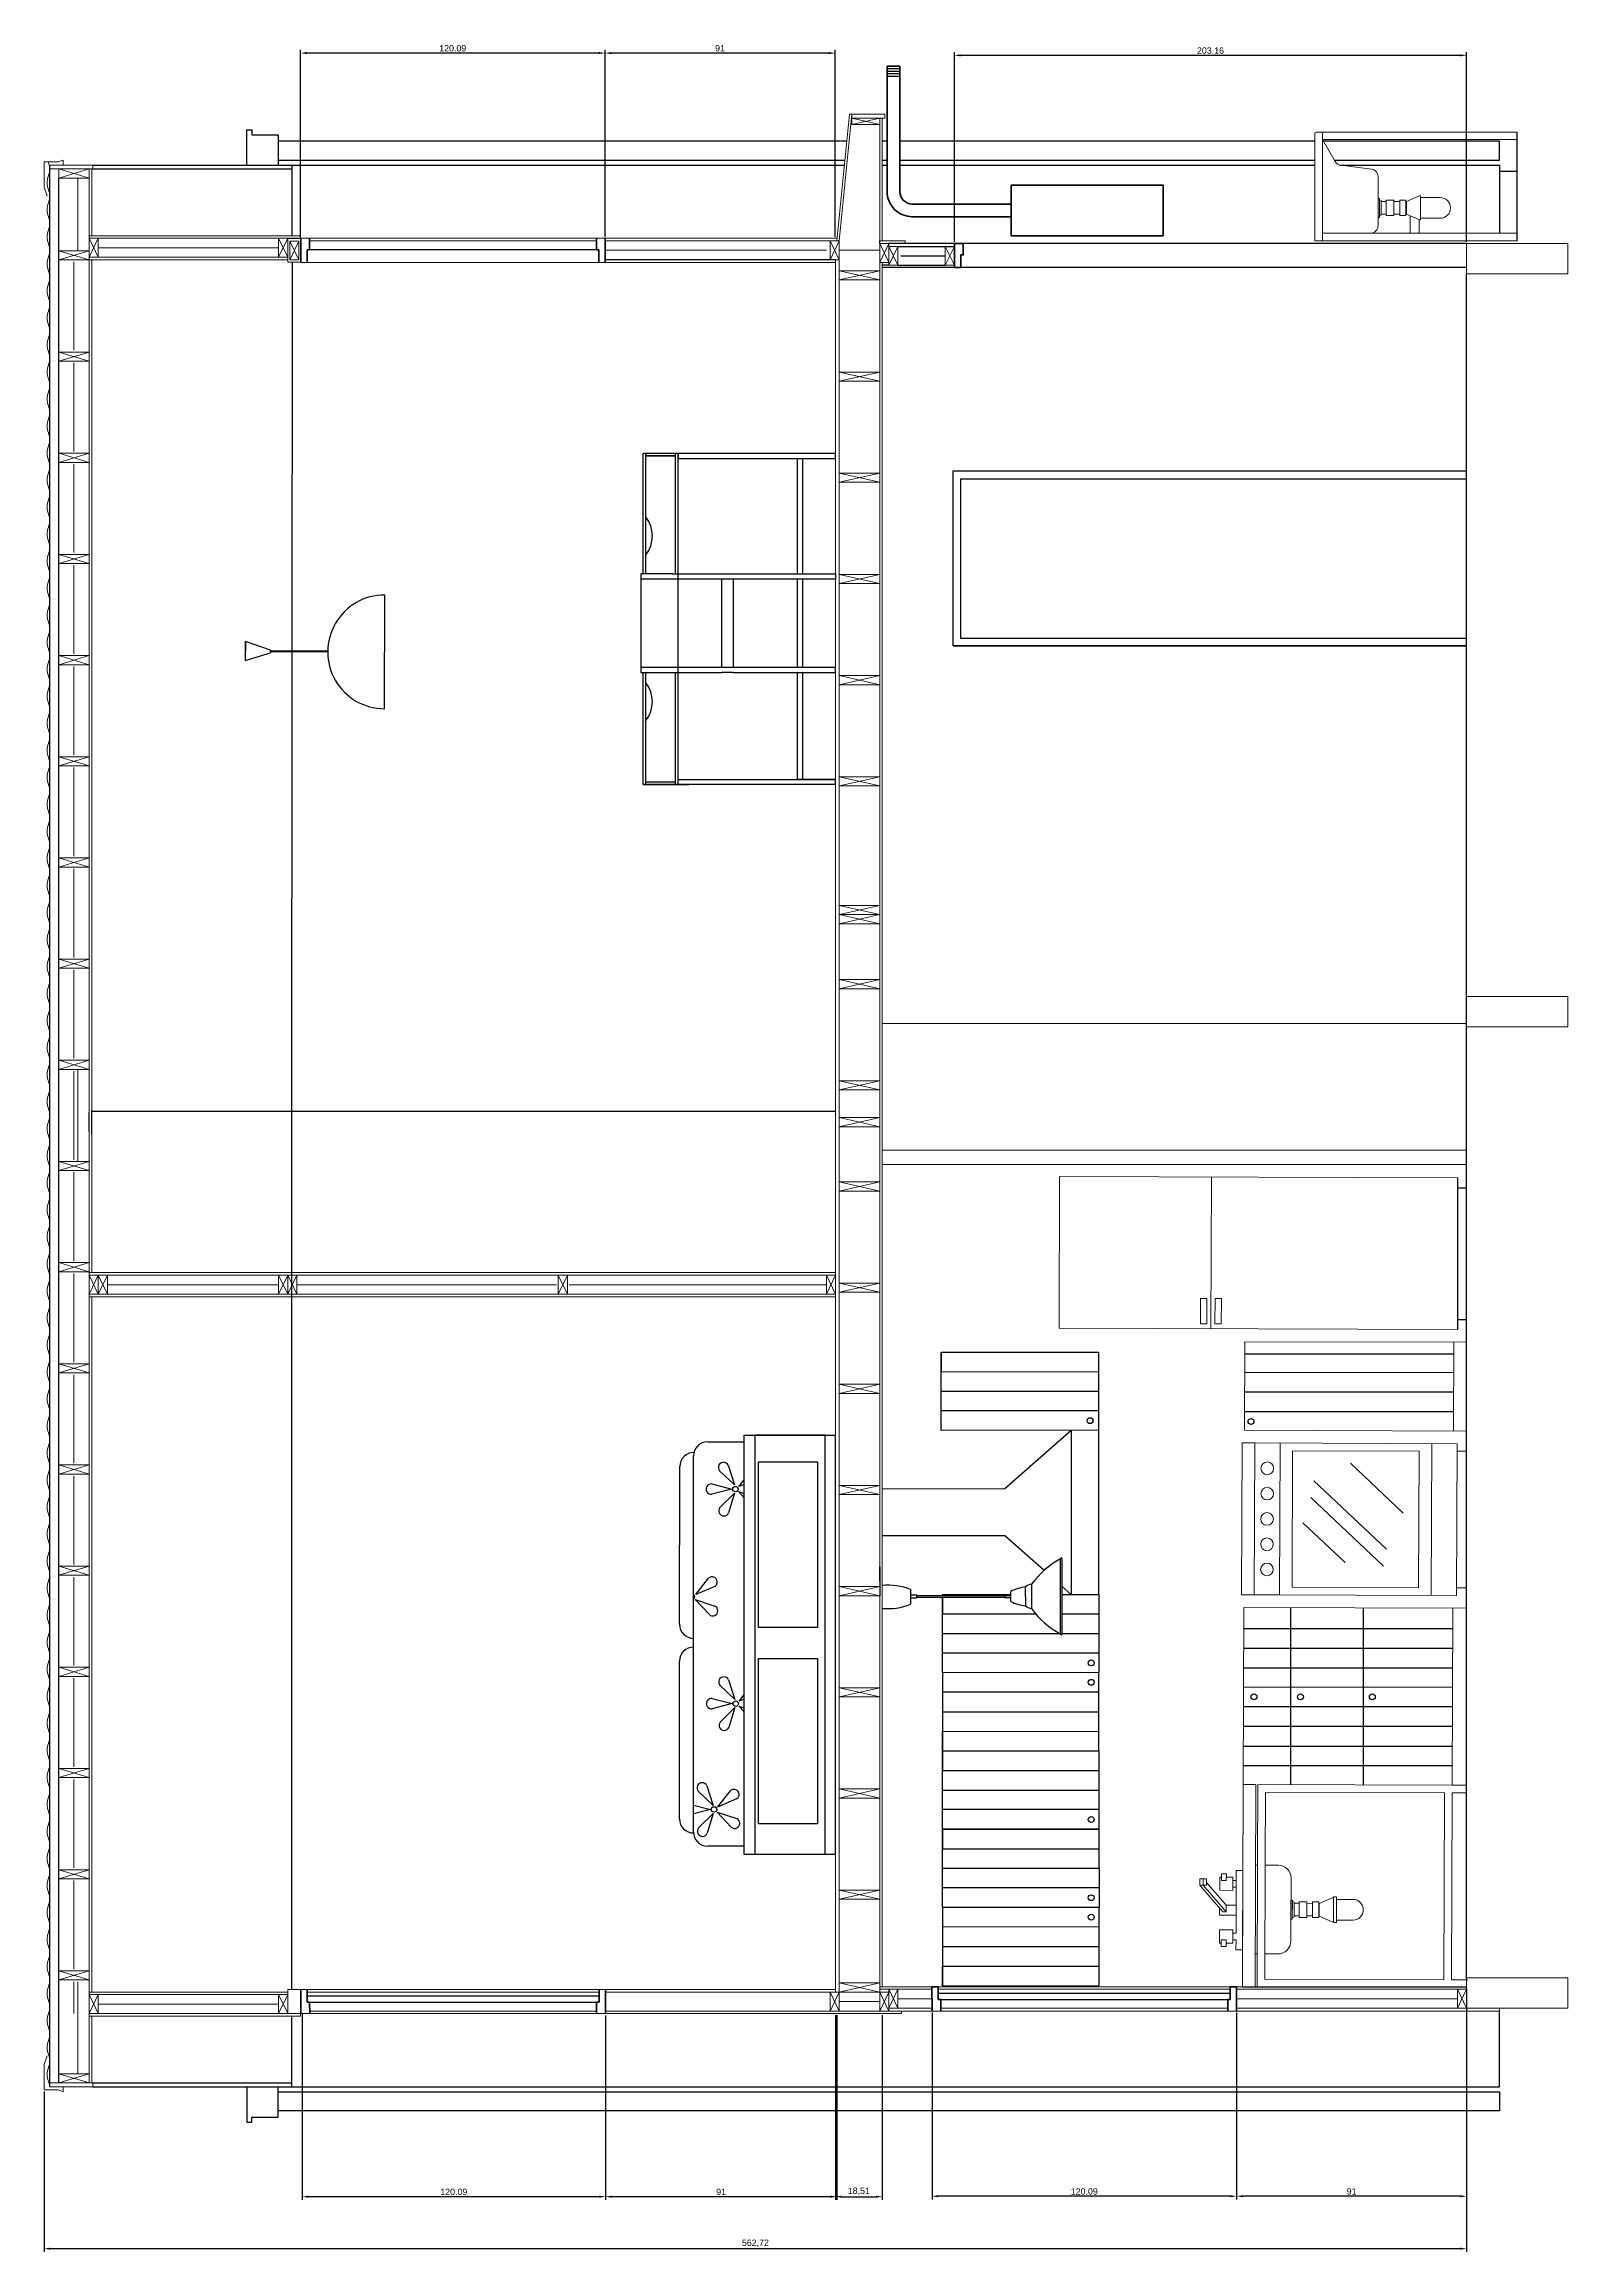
# Model space of a CAD drawing. Header units: millimetres. Extents: x -590 to 14421, y -527 to 4753.
# Drawn here: x -590 to 13, y 731 to 1604 of the extents above; entities that cross this region are included whole.
import ezdxf

# ---------------------------------------------------------------- set-up
doc = ezdxf.new("R2010")
doc.units = ezdxf.units.MM
for name, color, linetype, lineweight in [('A-ANNO-SYMB', 3, 'Continuous', 18), ('A-DETL-MBND', 3, 'Continuous', 18), ('A-ELEV-IDEN', 3, 'Continuous', 18), ('A-ELEV-MBE1', 7, 'Continuous', 35), ('A-ELEV-MBE2', 4, 'Continuous', 25), ('A-FURN', 8, 'Continuous', 18), ('A-SECT-MCUT', 7, 'Continuous', 35), ('A-WALL-PATT', 8, 'Continuous', 18), ('A-WALL-STUD', 3, 'Continuous', 18)]:
    doc.layers.add(name, color=color, linetype=linetype, lineweight=lineweight)
doc.styles.get("Standard").update_dxf_attribs({"font": 'Arial.ttf'})
doc.dimstyles.new('ISO-25', dxfattribs={"dimtxt": 2.5, "dimasz": 2.5, "dimexe": 1.25, "dimexo": 0.625, "dimtad": 1, "dimtxsty": 'Standard', "dimcen": 2.5, "dimadec": 0, "dimazin": 0, "dimtfac": 1, "dimtmove": 0, "dimatfit": 3, "dimfxl": 1, "dimarcsym": 0})

msp = doc.modelspace()

# ---------------------------------------------------------------- blocks, each defined once
blk = doc.blocks.new('*D86')
at = {"color": 0, "lineweight": -2, "transparency": 16777216}
for p, q in [((-27.42, 834.81), (-27.42, 730.55)), ((-590.14, 794.03), (-590.14, 730.55)), ((-29.92, 731.8), (-587.64, 731.8))]:
    blk.add_line(p, q, dxfattribs=at)
at = {"color": 0, "transparency": 16777216}
for points in [[(-587.64, 732.22), (-587.64, 731.39), (-590.14, 731.8)], [(-29.92, 732.22), (-29.92, 731.39), (-27.42, 731.8)]]:
    blk.add_solid(points, dxfattribs=at)
at = {"color": 0, "transparency": 16777216, "insert": (-308.78, 733.93), "char_height": 2.5, "attachment_point": 5}
blk.add_mtext('562,72', dxfattribs=at)
blk = doc.blocks.new('*D87')
at = {"color": 0, "lineweight": -2, "transparency": 16777216}
for p, q in [((-118.42, 825.2), (-118.42, 751.31)), ((-27.42, 825.2), (-27.42, 751.31)), ((-29.92, 752.56), (-115.92, 752.56))]:
    blk.add_line(p, q, dxfattribs=at)
at = {"color": 0, "transparency": 16777216}
for points in [[(-115.92, 752.97), (-115.92, 752.14), (-118.42, 752.56)], [(-29.92, 752.97), (-29.92, 752.14), (-27.42, 752.56)]]:
    blk.add_solid(points, dxfattribs=at)
at = {"color": 0, "transparency": 16777216, "insert": (-72.92, 754.45), "char_height": 2.5, "attachment_point": 5}
blk.add_mtext('91', dxfattribs=at)
blk = doc.blocks.new('*D88')
at = {"color": 0, "lineweight": -2, "transparency": 16777216}
for p, q in [((-238.91, 825.2), (-238.91, 751.31)), ((-118.42, 825.2), (-118.42, 751.31)), ((-120.92, 752.56), (-236.41, 752.56))]:
    blk.add_line(p, q, dxfattribs=at)
at = {"color": 0, "transparency": 16777216}
for points in [[(-236.41, 752.97), (-236.41, 752.14), (-238.91, 752.56)], [(-120.92, 752.97), (-120.92, 752.14), (-118.42, 752.56)]]:
    blk.add_solid(points, dxfattribs=at)
at = {"color": 0, "transparency": 16777216, "insert": (-178.67, 754.45), "char_height": 2.5, "attachment_point": 5}
blk.add_mtext('120.09', dxfattribs=at)
blk = doc.blocks.new('*D91')
at = {"color": 0, "lineweight": -2, "transparency": 16777216}
for p, q in [((-368.11, 824.1), (-368.11, 751.12)), ((-276.58, 824.2), (-276.58, 751.12)), ((-279.08, 752.37), (-365.61, 752.37))]:
    blk.add_line(p, q, dxfattribs=at)
at = {"color": 0, "transparency": 16777216}
for points in [[(-365.61, 752.79), (-365.61, 751.96), (-368.11, 752.37)], [(-279.08, 752.79), (-279.08, 751.96), (-276.58, 752.37)]]:
    blk.add_solid(points, dxfattribs=at)
at = {"color": 0, "transparency": 16777216, "insert": (-322.34, 754.26), "char_height": 2.5, "attachment_point": 5}
blk.add_mtext('91', dxfattribs=at)
blk = doc.blocks.new('*D92')
at = {"color": 0, "lineweight": -2, "transparency": 16777216}
for p, q in [((-488.07, 825.02), (-488.07, 751.12)), ((-368.11, 824.1), (-368.11, 751.12)), ((-370.61, 752.37), (-485.57, 752.37))]:
    blk.add_line(p, q, dxfattribs=at)
at = {"color": 0, "transparency": 16777216}
for points in [[(-485.57, 752.79), (-485.57, 751.96), (-488.07, 752.37)], [(-370.61, 752.79), (-370.61, 751.96), (-368.11, 752.37)]]:
    blk.add_solid(points, dxfattribs=at)
at = {"color": 0, "transparency": 16777216, "insert": (-428.09, 754.26), "char_height": 2.5, "attachment_point": 5}
blk.add_mtext('120.09', dxfattribs=at)
blk = doc.blocks.new('*D107')
at = {"color": 0, "lineweight": -2, "transparency": 16777216}
for p, q in [((-368.27, 1527.88), (-368.27, 1601.78)), ((-279.77, 1600.53), (-365.77, 1600.53)), ((-277.27, 1527.88), (-277.27, 1601.78))]:
    blk.add_line(p, q, dxfattribs=at)
at = {"color": 0, "transparency": 16777216}
for points in [[(-365.77, 1600.94), (-365.77, 1600.11), (-368.27, 1600.53)], [(-279.77, 1600.94), (-279.77, 1600.11), (-277.27, 1600.53)]]:
    blk.add_solid(points, dxfattribs=at)
at = {"color": 0, "transparency": 16777216, "insert": (-322.77, 1602.42), "char_height": 2.5, "attachment_point": 5}
blk.add_mtext('91', dxfattribs=at)
blk = doc.blocks.new('*D108')
at = {"color": 0, "lineweight": -2, "transparency": 16777216}
for p, q in [((-488.76, 1527.88), (-488.76, 1601.78)), ((-370.77, 1600.53), (-486.26, 1600.53)), ((-368.27, 1527.88), (-368.27, 1601.78))]:
    blk.add_line(p, q, dxfattribs=at)
at = {"color": 0, "transparency": 16777216}
for points in [[(-486.26, 1600.94), (-486.26, 1600.11), (-488.76, 1600.53)], [(-370.77, 1600.94), (-370.77, 1600.11), (-368.27, 1600.53)]]:
    blk.add_solid(points, dxfattribs=at)
at = {"color": 0, "transparency": 16777216, "insert": (-428.51, 1602.42), "char_height": 2.5, "attachment_point": 5}
blk.add_mtext('120.09', dxfattribs=at)
blk = doc.blocks.new('*D109')
at = {"color": 0, "lineweight": -2, "transparency": 16777216}
for p, q in [((-230.08, 1525.79), (-230.08, 1600.87)), ((-29.92, 1599.62), (-227.58, 1599.62)), ((-27.42, 1525.79), (-27.42, 1600.87))]:
    blk.add_line(p, q, dxfattribs=at)
at = {"color": 0, "transparency": 16777216}
for points in [[(-227.58, 1600.04), (-227.58, 1599.21), (-230.08, 1599.62)], [(-29.92, 1600.04), (-29.92, 1599.21), (-27.42, 1599.62)]]:
    blk.add_solid(points, dxfattribs=at)
at = {"color": 0, "transparency": 16777216, "insert": (-128.75, 1601.51), "char_height": 2.5, "attachment_point": 5}
blk.add_mtext('203.16', dxfattribs=at)
blk = doc.blocks.new('*D114')
at = {"color": 0, "lineweight": -2, "transparency": 16777216}
for p, q in [((-277.11, 824.2), (-277.11, 751.12)), ((-258.6, 824.2), (-258.6, 751.12)), ((-274.61, 752.37), (-261.1, 752.37))]:
    blk.add_line(p, q, dxfattribs=at)
at = {"color": 0, "transparency": 16777216}
for points in [[(-274.61, 752.79), (-274.61, 751.96), (-277.11, 752.37)], [(-261.1, 752.79), (-261.1, 751.96), (-258.6, 752.37)]]:
    blk.add_solid(points, dxfattribs=at)
at = {"color": 0, "transparency": 16777216, "insert": (-267.86, 754.5), "char_height": 2.5, "attachment_point": 5}
blk.add_mtext('18,51', dxfattribs=at)

# ---------------------------------------------------------------- dimensions: what is measured, and where the dimension line sits
at = {"color": 3}
for base, p1, p2, text, picture, middle in [((-488.76, 1600.526), (-368.269, 1527.258), (-488.76, 1527.258), '120.09', '*D108', (-428.515, 1602.418)), ((-230.077, 1599.623), (-27.421, 1525.163), (-230.077, 1525.163), '203.16', '*D109', (-128.749, 1601.515)), ((-488.067, 752.373), (-368.114, 824.722), (-488.067, 825.64), '120.09', '*D92', (-428.09, 754.265)), ((-368.114, 752.373), (-276.576, 824.822), (-368.114, 824.722), '91', '*D91', (-322.345, 754.265)), ((-238.912, 752.556), (-118.421, 825.823), (-238.912, 825.823), '120.09', '*D88', (-178.666, 754.448))]:
    dim = msp.add_linear_dim(base=base, p1=p1, p2=p2, text=text, dimstyle='ISO-25', dxfattribs=at)
    dim.commit()
    dim.dimension.update_dxf_attribs({"geometry": picture, "text_midpoint": middle})
for base, p1, p2, picture, middle in [((-368.269, 1600.526), (-277.269, 1527.258), (-368.269, 1527.258), '*D107', (-322.769, 1602.418)), ((-590.138, 731.803), (-27.421, 835.431), (-590.138, 794.651), '*D86', (-308.78, 733.934)), ((-258.5993, 752.3728), (-277.1136, 824.8224), (-258.5993, 824.8224), '*D114', (-267.8564, 754.5036)), ((-118.421, 752.556), (-27.421, 825.823), (-118.421, 825.823), '*D87', (-72.921, 754.448))]:
    dim = msp.add_linear_dim(base=base, p1=p1, p2=p2, dimstyle='ISO-25', dxfattribs=at)
    dim.commit()
    dim.dimension.update_dxf_attribs({"geometry": picture, "text_midpoint": middle})

# ---------------------------------------------------------------- linework, layer by layer
at = {"color": 0}
for p, q in [((-7.405, 1526.264), (-7.405, 1569.297)), ((-493.781, 1527.264), (-488.777, 1527.264)), ((-371.665, 1522.66), (-485.16, 1522.66)), ((-259.6, 1525.163), (-259.6, 1526.264)), ((-230.077, 1525.163), (-255.997, 1525.163)), ((-252.394, 1524.061), (-230.077, 1524.061)), ((-251.27, 1520.309), (-233.68, 1520.309)), ((-488.663, 1517.657), (-493.781, 1517.757)), ((-277.114, 1518.758), (-368.164, 1518.758)), ((-255.997, 1516.556), (-258.599, 1516.556)), ((-230.077, 1515.655), (-258.599, 1515.655)), ((-252.394, 1516.556), (-233.68, 1516.556)), ((-27.421, 838.433), (-27.421, 1513.154)), ((-230.578, 1365.945), (-230.578, 1435.179)), ((-230.578, 1435.179), (-27.421, 1435.179)), ((-572.344, 1173.792), (-572.344, 1181.297)), ((-571.344, 1172.791), (-571.344, 1182.298)), ((-571.344, 1181.9), (-277.114, 1181.9)), ((-492.103, 1172.791), (-492.103, 1182.298)), ((-30.931, 1095.449), (-30.931, 1155.5)), ((-30.931, 1151.5), (-27.421, 1151.5)), ((-30.931, 1099.44), (-27.421, 1099.44)), ((-235.266, 1086.548), (-172.912, 1086.565)), ((-172.904, 1055.599), (-172.912, 1086.565)), ((-183.847, 1055.596), (-210.09, 1032.393)), ((-172.904, 1055.599), (-183.847, 1055.596)), ((-183.847, 1055.596), (-183.829, 990.694)), ((-172.886, 990.697), (-172.904, 1055.599)), ((-52.487, 1022.823), (-73.422, 1042.57)), ((-210.09, 1032.393), (-258.599, 1032.38)), ((-59.132, 1008.524), (-87.892, 1035.651)), ((-60.261, 1001.87), (-89.021, 1028.997)), ((-210.084, 1013.883), (-258.599, 1013.869)), ((-194.573, 1000.183), (-210.084, 1013.883)), ((-75.505, 1003.313), (-92.163, 1019.025)), ((-234.819, 990.68), (-207.753, 990.688)), ((-210.155, 990.286), (-207.753, 990.286)), ((-183.829, 990.694), (-187.401, 993.849)), ((-187.4, 990.693), (-172.886, 990.697)), ((-97.093, 985.561), (-97.074, 915.432)), ((-68.327, 985.391), (-68.308, 915.331)), ((-115.611, 977.157), (-32.892, 977.18)), ((-486.112, 831.84), (-370.616, 831.84)), ((-368.114, 834.33), (-368.114, 824.822)), ((-236.419, 832.941), (-120.923, 832.941)), ((-235.418, 830.427), (-121.924, 830.427)), ((-116.108, 835.431), (-27.421, 835.431)), ((-485.111, 829.326), (-371.616, 829.326))]:
    msp.add_line(p, q, dxfattribs=at)
for p, q in [((-353.114, 1442.161), (-353.114, 1442.161)), ((-353.114, 1442.161), (-277.114, 1442.161)), ((-353.114, 1394.443), (-353.114, 1442.161)), ((-352.114, 1442.161), (-352.114, 1441.161)), ((-352.114, 1394.443), (-352.114, 1442.161)), ((-340.347, 1394.443), (-340.347, 1442.161)), ((-339.347, 1311.161), (-339.347, 1442.161)), ((-339.347, 1442.161), (-339.347, 1440.161)), ((-277.114, 1440.161), (-277.114, 1442.161)), ((-352.114, 1441.161), (-340.347, 1441.161)), ((-340.347, 1441.161), (-352.114, 1441.161)), ((-339.347, 1440.161), (-277.114, 1440.161)), ((-292.114, 1440.161), (-290.114, 1440.161)), ((-292.114, 1394.443), (-292.114, 1440.161)), ((-290.114, 1440.161), (-290.114, 1394.443)), ((-341.48, 1394.443), (-354.104, 1394.443)), ((-354.104, 1394.443), (-354.104, 1355.443)), ((-317.594, 1392.435), (-354.104, 1392.435)), ((-341.48, 1394.443), (-322.104, 1394.443)), ((-322.104, 1392.435), (-341.48, 1392.435)), ((-322.104, 1394.443), (-317.594, 1394.443)), ((-322.104, 1357.443), (-322.104, 1392.435)), ((-317.594, 1394.443), (-277.104, 1394.443)), ((-317.594, 1392.435), (-317.594, 1357.443)), ((-277.104, 1392.435), (-317.594, 1392.435)), ((-292.114, 1357.443), (-292.114, 1392.435)), ((-290.114, 1392.435), (-290.114, 1357.443)), ((-277.104, 1394.443), (-277.104, 1392.435)), ((-455.541, 1341.105), (-455.374, 1386.105)), ((-510.541, 1367.698), (-510.569, 1360.144)), ((-510.569, 1360.144), (-500.562, 1363.255)), ((-510.555, 1363.809), (-510.541, 1367.698)), ((-500.558, 1364.289), (-510.541, 1367.698)), ((-500.56, 1363.772), (-500.562, 1363.255)), ((-477.957, 1363.538), (-500.561, 1363.622)), ((-500.56, 1363.772), (-500.558, 1364.289)), ((-500.558, 1364.289), (-500.56, 1363.772)), ((-477.956, 1363.838), (-500.56, 1363.922)), ((-317.594, 1357.443), (-354.104, 1357.443)), ((-354.104, 1355.443), (-341.48, 1355.443)), ((-353.114, 1311.161), (-353.114, 1355.443)), ((-352.114, 1311.161), (-352.114, 1355.443)), ((-352.114, 1312.154), (-352.114, 1355.443)), ((-322.104, 1357.443), (-341.48, 1357.443)), ((-341.48, 1355.443), (-322.104, 1355.443)), ((-340.347, 1311.161), (-340.347, 1355.443)), ((-317.594, 1355.443), (-322.104, 1355.443)), ((-277.104, 1357.443), (-317.594, 1357.443)), ((-317.594, 1355.443), (-277.104, 1355.443)), ((-292.114, 1313.161), (-292.114, 1355.443)), ((-290.114, 1355.443), (-290.114, 1313.161)), ((-277.104, 1355.443), (-277.104, 1357.443)), ((-352.114, 1336.406), (-352.114, 1351.406)), ((-277.114, 1311.161), (-353.114, 1311.161)), ((-353.114, 1311.161), (-335.114, 1311.161)), ((-353.114, 1311.161), (-352.114, 1311.161)), ((-352.114, 1312.154), (-340.347, 1312.154)), ((-339.347, 1311.161), (-340.347, 1311.161)), ((-339.347, 1311.161), (-339.347, 1313.161)), ((-339.347, 1313.161), (-277.114, 1313.161)), ((-277.114, 1313.161), (-292.114, 1313.161)), ((-277.114, 1311.161), (-277.114, 1313.161)), ((-235.258, 1055.581), (-235.266, 1086.548)), ((-235.266, 1086.548), (-235.264, 1078.806)), ((-115.231, 1085.843), (-32.627, 1085.865)), ((-235.264, 1078.806), (-172.91, 1078.824)), ((-115.256, 1078.527), (-32.625, 1078.55)), ((-235.262, 1071.065), (-172.908, 1071.082)), ((-115.283, 1070.785), (-32.623, 1070.808)), ((-172.906, 1063.34), (-235.26, 1063.323)), ((-115.31, 1063.044), (-32.62, 1063.066)), ((-94.554, 1063.049), (-32.62, 1063.066)), ((-327.663, 1051.066), (-313.182, 1051.066)), ((-313.182, 887.749), (-313.182, 1053.749)), ((-313.182, 1053.749), (-277.114, 1053.749)), ((-281.235, 1053.749), (-309.061, 1053.749)), ((-309.061, 1053.749), (-309.061, 887.749)), ((-295.552, 1053.749), (-277.114, 1053.749)), ((-281.235, 887.749), (-281.235, 1053.749)), ((-277.114, 887.749), (-277.114, 1053.749)), ((-173.324, 1055.599), (-235.258, 1055.581)), ((-338.828, 978.876), (-338.658, 1041.27)), ((-333.245, 896.649), (-333.245, 1045.483)), ((-317.062, 1033.982), (-322.983, 1039.613)), ((-319.544, 1041.766), (-317.062, 1033.982)), ((-325.999, 1034.366), (-318.084, 1032.338)), ((-318.084, 1032.338), (-325.999, 1030.309)), ((-322.833, 1025.035), (-317.011, 1030.767)), ((-317.011, 1030.767), (-319.358, 1022.941)), ((-315.434, 1031.341), (-313.182, 1030.589)), ((-313.182, 1028.907), (-315.434, 1031.341)), ((-315.288, 1033.336), (-313.182, 1035.99)), ((-313.182, 1034.222), (-315.288, 1033.336)), ((-188.036, 974.999), (-188.044, 1004.783)), ((-187.396, 975), (-187.404, 1004.784)), ((-332.405, 990.671), (-327.326, 997.072)), ((-259.6, 995.881), (-259.6, 1001.612)), ((-259.6, 1001.612), (-259.6, 990.15)), ((-332.551, 988.677), (-324.801, 986.088)), ((-327.001, 982.679), (-332.551, 988.677)), ((-324.873, 993.84), (-332.405, 990.671)), ((-247.418, 992.584), (-247.416, 986.772)), ((-247.417, 990.516), (-245.015, 990.516)), ((-245.015, 989.235), (-247.417, 989.234)), ((-245.015, 990.516), (-245.015, 989.235)), ((-210.155, 990.126), (-245.015, 990.116)), ((-245.015, 989.635), (-210.155, 989.645)), ((-234.819, 990.119), (-234.819, 990.68)), ((-234.819, 990.68), (-234.819, 990.119)), ((-234.811, 959.714), (-234.819, 989.638)), ((-234.819, 989.638), (-234.817, 982.939)), ((-210.155, 990.286), (-210.154, 989.485)), ((-210.154, 989.485), (-207.752, 989.486)), ((-207.752, 987.884), (-207.753, 991.888)), ((-201.959, 989.888), (-201.96, 993.651)), ((-201.959, 989.888), (-201.958, 986.124)), ((-199.558, 994.692), (-199.555, 985.084)), ((-188.036, 974.999), (-188.04, 989.891)), ((-172.886, 990.697), (-172.877, 959.731)), ((-234.817, 982.939), (-197.897, 982.949)), ((-187.398, 982.952), (-172.884, 982.956)), ((-234.815, 975.197), (-188.427, 975.21)), ((-187.396, 975.21), (-172.881, 975.214)), ((-338.816, 901.871), (-338.828, 964.265)), ((-172.879, 967.472), (-234.813, 967.455)), ((-115.666, 961.635), (-33.122, 961.658)), ((-115.639, 969.377), (-33.124, 969.4)), ((-316.933, 949.096), (-322.854, 954.727)), ((-319.415, 956.88), (-316.933, 949.096)), ((-172.877, 959.731), (-234.811, 959.714)), ((-234.811, 959.714), (-234.802, 928.747)), ((-172.869, 928.764), (-172.877, 959.731)), ((-33.12, 953.916), (-115.693, 953.893)), ((-325.87, 949.48), (-317.955, 947.452)), ((-317.955, 947.452), (-325.87, 945.423)), ((-322.704, 940.149), (-316.882, 945.881)), ((-316.882, 945.881), (-319.229, 938.055)), ((-315.305, 946.455), (-313.182, 945.746)), ((-313.182, 944.161), (-315.305, 946.455)), ((-315.159, 948.45), (-313.182, 950.942)), ((-313.182, 949.282), (-315.159, 948.45)), ((-172.875, 951.989), (-234.808, 951.972)), ((-234.806, 944.23), (-172.873, 944.247)), ((-33.118, 946.175), (-115.72, 946.152)), ((-234.804, 936.489), (-172.871, 936.506)), ((-234.802, 928.747), (-234.804, 936.489)), ((-33.116, 938.433), (-115.747, 938.41)), ((-234.802, 928.747), (-172.869, 928.764)), ((-234.802, 928.747), (-172.869, 928.764)), ((-234.793, 897.78), (-234.802, 928.747)), ((-234.802, 928.747), (-234.8, 921.005)), ((-172.869, 928.764), (-172.86, 897.797)), ((-115.774, 930.668), (-33.114, 930.691)), ((-234.8, 921.005), (-172.866, 921.022)), ((-115.801, 922.927), (-33.112, 922.95)), ((-325.511, 907.207), (-331.432, 912.838)), ((-327.993, 914.992), (-325.511, 907.207)), ((-323.737, 906.561), (-318.659, 912.962)), ((-316.206, 909.73), (-323.737, 906.561)), ((-234.798, 913.264), (-172.864, 913.281)), ((-333.245, 907.284), (-326.533, 905.563)), ((-326.533, 905.563), (-333.245, 903.843)), ((-331.283, 898.26), (-325.46, 903.993)), ((-325.46, 903.993), (-327.808, 896.166)), ((-323.883, 904.567), (-316.133, 901.978)), ((-318.334, 898.569), (-323.883, 904.567)), ((-172.862, 905.539), (-234.796, 905.522)), ((-313.182, 891.066), (-327.663, 891.066)), ((-234.793, 897.78), (-172.86, 897.797)), ((-172.86, 897.797), (-234.793, 897.78)), ((-234.785, 866.814), (-234.793, 897.78)), ((-234.793, 897.78), (-234.791, 890.039)), ((-172.86, 897.797), (-172.852, 866.831)), ((-309.061, 887.749), (-313.182, 887.749)), ((-277.114, 887.749), (-313.182, 887.749)), ((-277.114, 887.749), (-281.235, 887.749)), ((-234.791, 890.039), (-172.858, 890.056)), ((-234.789, 882.297), (-172.856, 882.314)), ((-172.854, 874.572), (-234.787, 874.555)), ((-172.852, 866.831), (-234.785, 866.814)), ((-234.785, 866.814), (-234.776, 835.847)), ((-172.843, 835.864), (-172.852, 866.831)), ((-172.849, 859.089), (-234.783, 859.072)), ((-234.781, 851.33), (-172.847, 851.347)), ((-234.778, 843.589), (-172.845, 843.606)), ((-234.776, 835.847), (-234.778, 843.589)), ((-234.776, 835.847), (-172.843, 835.864))]:
    msp.add_line(p, q)
for points in [[(-307.537, 977.622), (-307.537, 1043.11), (-284.185, 1043.11), (-284.185, 977.622)], [(-307.537, 899.878), (-307.537, 965.366), (-284.185, 965.366), (-284.185, 899.878)]]:
    msp.add_lwpolyline(points, close=True, dxfattribs=at)
for centre, radius in [((-176.392, 1059.433), 1.161), ((-112.721, 1059.115), 1.161), ((-316.687, 1032.353), 1.077), ((-175.945, 963.565), 1.161), ((-175.943, 955.894), 1.161), ((-316.558, 947.467), 1.077), ((-111.543, 950.166), 1.161), ((-93.156, 950.171), 1.161), ((-64.741, 950.179), 1.161), ((-325.136, 905.579), 1.077), ((-175.928, 901.632), 1.161), ((-175.919, 870.665), 1.161), ((-175.917, 862.994), 1.161)]:
    msp.add_circle(centre, radius)
for centre, radius, start, end in [((-361.683, 1409.479), 12.159, 321.913924, 38.086076), ((-455.458, 1363.605), 22.5, 89.788219, 269.788219), ((-361.683, 1343.906), 12.159, 321.913924, 38.086076), ((-321.401, 1040.91), 2.045, 24.761183, 219.363827), ((-326.259, 1032.338), 2.045, 82.698678, 277.301322), ((-321.23, 1023.765), 2.045, 141.626679, 336.229324), ((-171.214, 973.967), 35.112, 118.640736, 143.825379), ((-187.724, 1004.783), 0.32, 0.015813, 180.015813), ((-325.893, 995.613), 2.045, 299.894794, 134.497438), ((-333.804, 989.689), 1.077, 301.227631, 58.772369), ((-256.221, 970.933), 23.373, 67.873184, 95.838988), ((-199.421, 974.909), 18.912, 97.713032, 116.138787), ((-199.43, 1004.867), 18.912, 243.892838, 262.318594), ((-198.822, 989.706), 5.04, 98.393156, 128.495855), ((-325.683, 984.242), 2.045, 229.852192, 64.454836), ((-256.232, 1008.419), 23.373, 264.186505, 292.158441), ((-198.822, 990.071), 5.04, 231.53577, 261.638469), ((-172.456, 1004.417), 33.288, 215.503858, 242.093278), ((-187.716, 975), 0.32, 180.015813, 0.015813), ((-321.272, 956.024), 2.045, 24.761183, 219.363827), ((-326.13, 947.452), 2.045, 82.698678, 277.301322), ((-321.101, 938.879), 2.045, 141.626679, 336.229324), ((-329.851, 914.135), 2.045, 24.761183, 219.363827), ((-317.225, 911.504), 2.045, 299.894794, 134.497438), ((-317.015, 900.133), 2.045, 229.852192, 64.454836), ((-329.679, 896.991), 2.045, 141.626679, 336.229324)]:
    msp.add_arc(centre, radius, start, end)
for centre, start, end in [((-327.663, 1045.483), 90, 180), ((-333.075, 1041.27), 90, 180), ((-333.245, 978.876), 180, 270), ((-333.245, 964.265), 90, 180), ((-333.234, 901.871), 180, 270), ((-327.663, 896.649), 180, 270)]:
    msp.add_arc(centre, 5.583, start, end, dxfattribs=at)
at = {"layer": 'A-ANNO-SYMB', "color": 0}
for points in [[(-588.901, 1543.96), (-588.901, 1543.96), (-590.138, 1547.429), (-590.138, 1557.436), (-584.634, 1557.436), (-582.633, 1558.188), (-582.633, 1556.435)], [(-588.901, 808.127), (-588.901, 808.127), (-590.138, 804.658), (-590.138, 794.651), (-584.634, 794.651), (-582.633, 793.899), (-582.633, 795.651)]]:
    msp.add_lwpolyline(points, dxfattribs=at)
for centre, start, end in [((-595.277, 1554.577), 338.581347, 21.418653), ((-581.647, 1549.23), 158.581347, 201.418653), ((-595.277, 1543.884), 338.581347, 21.418653), ((-581.647, 1538.537), 158.581347, 201.418653), ((-581.647, 1527.844), 158.581347, 201.418653), ((-595.277, 1533.19), 338.581347, 21.418653), ((-595.277, 1522.497), 338.581347, 21.418653), ((-581.647, 1517.151), 158.581347, 201.418653), ((-595.277, 1511.804), 338.581347, 21.418653), ((-581.647, 1506.458), 158.581347, 201.418653), ((-595.277, 1501.111), 338.581347, 21.418653), ((-581.647, 1495.765), 158.581347, 201.418653), ((-581.647, 1485.071), 158.581347, 201.418653), ((-595.277, 1490.418), 338.581347, 21.418653), ((-581.647, 1474.378), 158.581347, 201.418653), ((-595.277, 1479.725), 338.581347, 21.418653), ((-595.277, 1469.032), 338.581347, 21.418653), ((-581.647, 1463.685), 158.581347, 201.418653), ((-595.277, 1458.339), 338.581347, 21.418653), ((-581.647, 1452.992), 158.581347, 201.418653), ((-595.277, 1447.646), 338.581347, 21.418653), ((-581.647, 1442.299), 158.581347, 201.418653), ((-581.647, 1431.606), 158.581347, 201.418653), ((-595.277, 1436.952), 338.581347, 21.418653), ((-595.277, 1426.259), 338.581347, 21.418653), ((-581.647, 1420.913), 158.581347, 201.418653), ((-595.277, 1415.566), 338.581347, 21.418653), ((-581.647, 1410.22), 158.581347, 201.418653), ((-595.277, 1404.873), 338.581347, 21.418653), ((-581.647, 1399.526), 158.581347, 201.418653), ((-581.647, 1388.833), 158.581347, 201.418653), ((-595.277, 1394.18), 338.581347, 21.418653), ((-581.647, 1378.14), 158.581347, 201.418653), ((-595.277, 1383.487), 338.581347, 21.418653), ((-595.277, 1372.794), 338.581347, 21.418653), ((-581.647, 1367.447), 158.581347, 201.418653), ((-595.277, 1362.101), 338.581347, 21.418653), ((-581.647, 1356.754), 158.581347, 201.418653), ((-595.277, 1351.407), 338.581347, 21.418653), ((-581.647, 1346.061), 158.581347, 201.418653), ((-581.647, 1335.368), 158.581347, 201.418653), ((-595.277, 1340.714), 338.581347, 21.418653), ((-595.277, 1330.021), 338.581347, 21.418653), ((-581.647, 1324.675), 158.581347, 201.418653), ((-595.277, 1319.328), 338.581347, 21.418653), ((-581.647, 1313.982), 158.581347, 201.418653), ((-595.277, 1308.635), 338.581347, 21.418653), ((-581.647, 1303.288), 158.581347, 201.418653), ((-581.647, 1292.595), 158.581347, 201.418653), ((-595.277, 1297.942), 338.581347, 21.418653), ((-581.647, 1281.902), 158.581347, 201.418653), ((-595.277, 1287.249), 338.581347, 21.418653), ((-595.277, 1276.556), 338.581347, 21.418653), ((-581.647, 1271.209), 158.581347, 201.418653), ((-595.277, 1265.863), 338.581347, 21.418653), ((-581.647, 1260.516), 158.581347, 201.418653), ((-581.647, 1249.823), 158.581347, 201.418653), ((-595.277, 1255.169), 338.581347, 21.418653), ((-581.647, 1239.13), 158.581347, 201.418653), ((-595.277, 1244.476), 338.581347, 21.418653), ((-595.277, 1233.783), 338.581347, 21.418653), ((-581.647, 1228.437), 158.581347, 201.418653), ((-595.277, 1223.09), 338.581347, 21.418653), ((-581.647, 1217.744), 158.581347, 201.418653), ((-595.277, 1212.397), 338.581347, 21.418653), ((-581.647, 1207.05), 158.581347, 201.418653), ((-581.647, 1196.357), 158.581347, 201.418653), ((-595.277, 1201.704), 338.581347, 21.418653), ((-581.647, 1185.664), 158.581347, 201.418653), ((-595.277, 1191.011), 338.581347, 21.418653), ((-595.277, 1180.318), 338.581347, 21.418653), ((-581.647, 1174.971), 158.581347, 201.418653), ((-595.277, 1169.624), 338.581347, 21.418653), ((-581.647, 1164.278), 158.581347, 201.418653), ((-581.647, 1153.585), 158.581347, 201.418653), ((-595.277, 1158.931), 338.581347, 21.418653), ((-581.647, 1142.892), 158.581347, 201.418653), ((-595.277, 1148.238), 338.581347, 21.418653), ((-595.277, 1137.545), 338.581347, 21.418653), ((-581.647, 1132.199), 158.581347, 201.418653), ((-595.277, 1126.852), 338.581347, 21.418653), ((-581.647, 1121.505), 158.581347, 201.418653), ((-595.277, 1116.159), 338.581347, 21.418653), ((-581.647, 1110.812), 158.581347, 201.418653), ((-581.647, 1100.119), 158.581347, 201.418653), ((-595.277, 1105.466), 338.581347, 21.418653), ((-581.647, 1089.426), 158.581347, 201.418653), ((-595.277, 1094.773), 338.581347, 21.418653), ((-595.277, 1084.08), 338.581347, 21.418653), ((-581.647, 1078.733), 158.581347, 201.418653), ((-595.277, 1073.386), 338.581347, 21.418653), ((-581.647, 1068.04), 158.581347, 201.418653), ((-581.647, 1057.347), 158.581347, 201.418653), ((-595.277, 1062.693), 338.581347, 21.418653), ((-581.647, 1046.654), 158.581347, 201.418653), ((-595.277, 1052), 338.581347, 21.418653), ((-595.277, 1041.307), 338.581347, 21.418653), ((-581.647, 1035.961), 158.581347, 201.418653), ((-595.277, 1030.614), 338.581347, 21.418653), ((-581.647, 1025.267), 158.581347, 201.418653), ((-595.277, 1019.921), 338.581347, 21.418653), ((-581.647, 1014.574), 158.581347, 201.418653), ((-581.647, 1003.881), 158.581347, 201.418653), ((-595.277, 1009.228), 338.581347, 21.418653), ((-581.647, 993.188), 158.581347, 201.418653), ((-595.277, 998.535), 338.581347, 21.418653), ((-595.277, 987.842), 338.581347, 21.418653), ((-581.647, 982.495), 158.581347, 201.418653), ((-595.277, 977.148), 338.581347, 21.418653), ((-581.647, 971.802), 158.581347, 201.418653), ((-581.647, 961.109), 158.581347, 201.418653), ((-595.277, 966.455), 338.581347, 21.418653), ((-581.647, 950.416), 158.581347, 201.418653), ((-595.277, 955.762), 338.581347, 21.418653), ((-595.277, 945.069), 338.581347, 21.418653), ((-581.647, 939.722), 158.581347, 201.418653), ((-595.277, 934.376), 338.581347, 21.418653), ((-581.647, 929.029), 158.581347, 201.418653), ((-595.277, 923.683), 338.581347, 21.418653), ((-581.647, 918.336), 158.581347, 201.418653), ((-581.647, 907.643), 158.581347, 201.418653), ((-595.277, 912.99), 338.581347, 21.418653), ((-595.277, 902.297), 338.581347, 21.418653), ((-581.647, 896.95), 158.581347, 201.418653), ((-595.277, 891.603), 338.581347, 21.418653), ((-581.647, 886.257), 158.581347, 201.418653), ((-595.277, 880.91), 338.581347, 21.418653), ((-581.647, 875.564), 158.581347, 201.418653), ((-581.647, 864.871), 158.581347, 201.418653), ((-595.277, 870.217), 338.581347, 21.418653), ((-581.647, 854.178), 158.581347, 201.418653), ((-595.277, 859.524), 338.581347, 21.418653), ((-595.277, 848.831), 338.581347, 21.418653), ((-581.647, 843.484), 158.581347, 201.418653), ((-595.277, 838.138), 338.581347, 21.418653), ((-581.647, 832.791), 158.581347, 201.418653), ((-595.277, 827.445), 338.581347, 21.418653), ((-581.647, 822.098), 158.581347, 201.418653), ((-581.647, 811.405), 158.581347, 201.418653), ((-595.277, 816.752), 338.581347, 21.418653), ((-595.277, 806.059), 338.581347, 21.418653), ((-581.647, 800.712), 158.581347, 201.418653), ((-595.277, 795.365), 4.183033, 21.418653)]:
    msp.add_arc(centre, 7.32, start, end, dxfattribs=at)
at = {"layer": 'A-DETL-MBND', "color": 0}
for p, q in [((-271.614, 1576.302), (-276.618, 1526.264)), ((-270.609, 1576.302), (-275.612, 1526.264)), ((-270.609, 1576.302), (-271.614, 1576.302)), ((-258.599, 1526.264), (-258.599, 1574.8)), ((-259.6, 1526.264), (-259.6, 1572.299)), ((-576.848, 1522.26), (-576.848, 1551.083)), ((-572.344, 1528.265), (-572.344, 1551.083)), ((-571.344, 1528.265), (-571.344, 1554.686)), ((-276.518, 1527.264), (-488.663, 1527.264)), ((-249.592, 1526.264), (-259.6, 1526.264)), ((-249.592, 1525.163), (-249.592, 1526.264)), ((-572.344, 1518.758), (-572.344, 1181.297)), ((-571.344, 1518.758), (-571.344, 1182.298)), ((-277.114, 1517.664), (-488.663, 1517.657)), ((-277.114, 833.329), (-277.114, 1518.758)), ((-275.612, 833.329), (-275.612, 1518.758)), ((-259.6, 833.329), (-259.6, 1517.657)), ((-258.599, 1517.657), (-259.6, 1517.657)), ((-258.599, 1516.656), (-258.599, 1517.657)), ((-259.6, 1216.521), (-259.6, 1217.522)), ((-258.599, 835.431), (-258.599, 1216.521)), ((-27.421, 1216.521), (-258.599, 1216.521)), ((-572.344, 832.328), (-572.344, 1173.792)), ((-571.344, 1117.981), (-571.344, 1172.791)), ((-27.421, 1166.485), (-258.599, 1166.485)), ((-27.421, 1160.778), (-258.599, 1160.778)), ((-571.344, 833.329), (-571.344, 1108.473)), ((-576.848, 837.431), (-576.848, 801.003)), ((-277.114, 834.33), (-493.781, 834.33)), ((-370.616, 833.329), (-486.112, 833.329)), ((-277.114, 833.329), (-368.114, 833.329)), ((-259.6, 835.431), (-27.421, 835.431)), ((-238.92, 834.43), (-259.6, 834.43)), ((-120.923, 834.43), (-236.419, 834.43)), ((-27.421, 834.43), (-118.421, 834.43)), ((-572.344, 824.822), (-572.344, 801.003)), ((-571.344, 823.822), (-571.344, 797.401)), ((-250.993, 824.822), (-493.781, 824.822)), ((-371.616, 825.823), (-485.104, 825.823)), ((-251.023, 825.823), (-368.114, 825.823)), ((-14.411, 825.823), (-255.997, 825.823)), ((-238.913, 826.924), (-254.597, 826.924)), ((-250.993, 825.823), (-250.993, 824.822)), ((-121.924, 826.924), (-235.411, 826.924)), ((-31.024, 826.924), (-118.421, 826.924)), ((-14.411, 826.924), (-14.411, 825.823))]:
    msp.add_line(p, q, dxfattribs=at)
for points in [[(-572.344, 1528.265), (-572.344, 1527.264)], [(-488.777, 1527.264), (-488.777, 1528.265), (-572.344, 1528.265)], [(-497.384, 1527.264), (-572.344, 1527.264)], [(-371.672, 1526.264), (-485.16, 1526.264)], [(-371.672, 1526.264), (-373.289, 1526.264)], [(-275.612, 1526.264), (-368.171, 1526.264)], [(-497.384, 1519.759), (-572.344, 1519.759)], [(-493.781, 1519.759), (-493.781, 1518.758), (-572.344, 1518.758)], [(-493.781, 1518.758), (-493.781, 1517.757)], [(-258.599, 1216.521), (-258.599, 1517.657)], [(-576.848, 1198.41), (-576.848, 1161.982)], [(-277.114, 1117.981), (-572.344, 1117.981)], [(-277.114, 1116.98), (-565.139, 1116.98)], [(-277.114, 1109.474), (-565.139, 1109.474)], [(-277.114, 1108.473), (-572.344, 1108.473)], [(-493.781, 832.328), (-493.781, 833.329), (-572.344, 833.329)], [(-497.384, 832.328), (-568.742, 832.328)], [(-493.781, 833.329), (-493.781, 834.33)], [(-497.384, 824.822), (-572.344, 824.822)], [(-488.777, 824.822), (-488.777, 823.822), (-572.344, 823.822)], [(-493.781, 825.823), (-493.781, 824.822)]]:
    msp.add_lwpolyline(points, dxfattribs=at)
at = {"layer": 'A-ELEV-IDEN', "color": 0}
for points in [[(-27.421, 1513.154), (-27.421, 1525.163), (12.61, 1525.163), (12.61, 1513.153)], [(-27.421, 1215.274), (-27.421, 1227.283), (12.61, 1227.283), (12.61, 1215.274)], [(-27.421, 826.924), (-27.421, 838.934), (12.61, 838.934), (12.61, 826.924)]]:
    msp.add_lwpolyline(points, close=True, dxfattribs=at)
at = {"layer": 'A-ELEV-MBE1', "color": 0}
for p, q in [((-256.654, 1595.407), (-251.651, 1595.407)), ((-488.663, 1527.264), (-488.663, 1517.657)), ((-486.161, 1517.657), (-486.161, 1522.66)), ((-486.161, 1522.66), (-485.16, 1522.66)), ((-485.16, 1522.66), (-485.16, 1527.264)), ((-371.665, 1522.66), (-371.674, 1527.264)), ((-370.665, 1522.66), (-371.665, 1522.66)), ((-370.665, 1517.657), (-370.665, 1522.66)), ((-368.171, 1527.264), (-368.163, 1517.657)), ((-488.605, 824.722), (-488.614, 834.33)), ((-486.112, 834.33), (-486.112, 829.326)), ((-370.616, 834.33), (-370.616, 829.326)), ((-368.114, 824.722), (-368.114, 834.33)), ((-238.921, 835.431), (-236.419, 835.431)), ((-238.912, 825.823), (-238.921, 835.431)), ((-236.419, 835.431), (-236.419, 830.427)), ((-236.419, 830.427), (-235.418, 830.427)), ((-235.418, 830.427), (-235.409, 825.824)), ((-120.923, 830.427), (-121.924, 830.427)), ((-121.924, 830.427), (-121.924, 825.823)), ((-118.421, 835.431), (-120.923, 835.431)), ((-120.923, 835.431), (-120.923, 830.427)), ((-118.421, 825.823), (-118.421, 835.431)), ((-486.112, 829.326), (-485.111, 829.326)), ((-485.111, 829.326), (-485.102, 824.722)), ((-370.616, 829.326), (-371.616, 829.326)), ((-371.616, 829.326), (-371.616, 824.722))]:
    msp.add_line(p, q, dxfattribs=at)
for points in [[(-207.56, 1535.771), (-246.647, 1535.771, -0.4142136), (-256.654, 1545.779), (-256.654, 1595.407)], [(-207.56, 1540.775), (-246.647, 1540.775, -0.4142136), (-251.651, 1545.779), (-251.651, 1595.407)]]:
    msp.add_lwpolyline(points, format="xyb", dxfattribs=at)
for points in [[(-207.56, 1548.281), (-207.56, 1528.265), (-147.514, 1528.265), (-147.514, 1548.281), (-207.56, 1548.281)], [(-230.077, 1515.655), (-227.575, 1515.655), (-227.575, 1520.659), (-226.575, 1520.659), (-226.575, 1525.163), (-230.077, 1525.163), (-230.077, 1515.655)]]:
    msp.add_lwpolyline(points, dxfattribs=at)
at = {"layer": 'A-ELEV-MBE2', "color": 0}
for p, q in [((-256.654, 1594.406), (-251.651, 1594.406)), ((-256.654, 1593.406), (-251.651, 1593.406)), ((-256.654, 1592.405), (-251.651, 1592.405)), ((-256.654, 1591.404), (-251.651, 1591.404)), ((-14.411, 1558.189), (-14.411, 1565.695)), ((-492.103, 1556.187), (-492.103, 1528.265)), ((-492.103, 1556.187), (-273.626, 1556.187)), ((-258.599, 1556.187), (-256.654, 1556.187)), ((-251.651, 1556.187), (-87.467, 1556.187)), ((-77.55, 1556.187), (-14.411, 1556.187)), ((-14.411, 1553.786), (-7.405, 1553.786)), ((-27.421, 1525.163), (-230.077, 1525.163)), ((-492.103, 1182.298), (-491.962, 1517.657)), ((-27.421, 1515.655), (-230.077, 1515.655)), ((-492.103, 834.33), (-492.103, 1172.791)), ((-492.103, 795.899), (-492.103, 823.822)), ((-492.103, 795.899), (-14.411, 795.899)), ((-497.584, 793.898), (-14.411, 793.898)), ((-14.411, 793.898), (-14.411, 786.392))]:
    msp.add_line(p, q, dxfattribs=at)
for points in [[(-509.972, 1556.187), (-509.972, 1570.198), (-507.97, 1570.198), (-507.97, 1568.197), (-497.584, 1568.197), (-497.584, 1556.187)], [(-272.675, 1565.695), (-497.584, 1565.695)], [(-256.654, 1565.695), (-258.599, 1565.695)], [(-87.467, 1565.695), (-251.651, 1565.695)], [(-14.411, 1565.695), (-84.119, 1565.695)], [(-587.956, 797.401), (-587.956, 1556.187)], [(-570.843, 1556.187), (-492.103, 1556.187)], [(-497.584, 1558.189), (-273.426, 1558.189)], [(-258.599, 1558.189), (-256.654, 1558.189)], [(-251.651, 1558.189), (-87.467, 1558.189)], [(-79.793, 1558.189), (-14.411, 1558.189)], [(-14.411, 1556.187), (-14.411, 1529.266)], [(-584.354, 797.401), (-584.354, 1551.083)], [(-570.843, 1554.686), (-492.103, 1554.686)], [(-27.421, 1368.947), (-227.575, 1368.947), (-227.575, 1432.009), (-27.421, 1432.009)], [(-14.411, 795.899), (-14.411, 825.823)], [(-570.843, 797.401), (-492.103, 797.401)], [(-570.843, 795.899), (-492.103, 795.899)], [(-509.972, 795.899), (-509.972, 781.889), (-507.97, 781.889), (-507.97, 783.89), (-497.584, 783.89), (-497.584, 795.899)], [(-14.411, 786.392), (-497.584, 786.392)]]:
    msp.add_lwpolyline(points, dxfattribs=at)
at = {"layer": 'A-FURN', "color": 0}
for p, q in [((-87.467, 1526.264), (-87.467, 1568.796)), ((-86.967, 1569.297), (-84.965, 1569.297)), ((-7.405, 1569.297), (-84.965, 1569.297)), ((-84.465, 1568.796), (-84.465, 1526.764)), ((-79.459, 1557.61), (-84.465, 1566.295)), ((-84.465, 1566.295), (-7.405, 1566.295)), ((-65.078, 1554.614), (-77.229, 1556.13)), ((-62.448, 1532.268), (-62.448, 1551.634)), ((-59.22, 1541.776), (-61.187, 1541.776)), ((-53.867, 1541.776), (-56.177, 1541.776)), ((-51.253, 1541.776), (-51.441, 1541.776)), ((-51.253, 1541.776), (-51.253, 1536.772)), ((-45.625, 1543.371), (-37.905, 1543.371)), ((-84.465, 1529.266), (-65.45, 1529.266)), ((-7.405, 1529.266), (-84.465, 1529.266)), ((-59.22, 1536.772), (-61.187, 1536.772)), ((-53.867, 1536.772), (-56.177, 1536.772)), ((-51.253, 1536.772), (-51.441, 1536.772)), ((-49.734, 1536.111), (-49.734, 1529.266)), ((-46.249, 1534.593), (-46.249, 1529.266)), ((-45.625, 1535.176), (-37.905, 1535.176)), ((-84.965, 1526.264), (-87.467, 1526.264)), ((-84.965, 1526.264), (-7.405, 1526.264)), ((-27.421, 1397.585), (-27.421, 1405.149)), ((-27.421, 1358.834), (-27.421, 1303.792)), ((-27.421, 1272.518), (-27.421, 1250)), ((-188.457, 1156.052), (-188.667, 1096.002)), ((-30.931, 1155.5), (-188.457, 1156.052)), ((-27.421, 1152.772), (-27.421, 1098.73)), ((-188.667, 1096.002), (-30.931, 1095.44)), ((-115.336, 1055.615), (-115.214, 1090.644)), ((-27.421, 1090.431), (-115.214, 1090.644)), ((-32.496, 1090.354), (-32.618, 1055.325)), ((-115.336, 1055.615), (-27.421, 1055.306)), ((-111.471, 990.546), (-111.261, 1050.596)), ((-111.261, 1050.596), (-31.194, 1050.315)), ((-101.463, 990.511), (-101.253, 1050.561)), ((-41.413, 990.3), (-41.202, 1050.351)), ((-31.194, 1050.315), (-31.405, 990.265)), ((-31.205, 1047.313), (-27.421, 1047.3)), ((-27.421, 1047.595), (-27.421, 993.553)), ((-31.405, 990.265), (-111.471, 990.546)), ((-31.394, 993.268), (-27.421, 993.254)), ((-115.827, 915.498), (-115.582, 985.556)), ((-115.582, 985.556), (-27.421, 985.247)), ((-32.987, 950.237), (-32.864, 985.266)), ((-32.987, 950.237), (-33.109, 915.208)), ((-115.827, 915.498), (-116.108, 835.431)), ((-110.823, 915.48), (-115.827, 915.498)), ((-110.823, 915.48), (-111.104, 835.413)), ((-110.027, 915.477), (-110.132, 885.349)), ((-33.109, 915.208), (-110.027, 915.477)), ((-107.035, 912.464), (-107.13, 885.339)), ((-36.122, 912.216), (-107.035, 912.464)), ((-36.122, 912.216), (-36.382, 838.154)), ((-33.12, 912.205), (-33.379, 838.144)), ((-33.12, 912.205), (-27.421, 912.185)), ((-33.109, 915.208), (-27.421, 915.188)), ((-110.307, 835.411), (-110.132, 885.349)), ((-107.294, 838.403), (-107.13, 885.339)), ((-132.938, 875.595), (-132.929, 878.206)), ((-131.633, 875.59), (-132.938, 875.595)), ((-123.837, 865.119), (-132.938, 875.595)), ((-132.929, 878.206), (-131.624, 878.201)), ((-131.624, 878.201), (-131.633, 875.59)), ((-130.327, 875.586), (-131.633, 875.59)), ((-131.633, 875.59), (-122.531, 865.115)), ((-131.624, 878.201), (-130.318, 878.197)), ((-130.334, 876.74), (-122.522, 867.726)), ((-130.318, 878.197), (-130.327, 875.586)), ((-119.886, 874.897), (-118.581, 874.892)), ((-118.572, 877.503), (-119.877, 877.507)), ((-125.147, 863.819), (-125.137, 866.61)), ((-122.531, 865.115), (-123.837, 865.119)), ((-122.522, 867.726), (-122.531, 865.115)), ((-122.522, 867.726), (-118.606, 867.712)), ((-93.7, 868.464), (-95.667, 868.471)), ((-88.347, 868.446), (-90.657, 868.454)), ((-85.733, 868.437), (-85.921, 868.437)), ((-85.733, 868.437), (-85.75, 863.432)), ((-78.905, 870.009), (-72.379, 869.986)), ((-118.62, 863.796), (-125.147, 863.819)), ((-119.95, 856.62), (-118.645, 856.616)), ((-93.718, 863.46), (-95.685, 863.467)), ((-88.365, 863.442), (-90.675, 863.45)), ((-85.75, 863.432), (-85.939, 863.433)), ((-78.934, 861.813), (-72.408, 861.79)), ((-118.654, 854.005), (-119.959, 854.01)), ((-111.575, 835.431), (-116.579, 835.431)), ((-33.866, 835.431), (-110.779, 835.431)), ((-36.382, 838.154), (-107.294, 838.403)), ((-33.866, 835.431), (-27.421, 835.431)), ((-33.379, 838.144), (-26.934, 838.121))]:
    msp.add_line(p, q, dxfattribs=at)
for points in [[(-62.448, 1543.017), (-62.448, 1535.531), (-61.877, 1535.531), (-61.877, 1543.017)], [(-59.22, 1542.332), (-59.22, 1536.216), (-56.177, 1536.216), (-56.177, 1542.332)], [(-53.867, 1542.332), (-53.867, 1536.216), (-51.441, 1536.216), (-51.441, 1542.332)], [(-96.259, 1047.541), (-46.217, 1047.366), (-46.407, 993.321), (-96.448, 993.496)], [(-122.479, 880.127), (-124.437, 880.134), (-124.446, 877.523), (-122.488, 877.517)], [(-96.924, 869.717), (-96.95, 862.23), (-96.38, 862.228), (-96.354, 869.715)], [(-93.698, 869.02), (-93.72, 862.904), (-90.677, 862.894), (-90.655, 869.01)], [(-88.345, 869.002), (-88.367, 862.886), (-85.94, 862.877), (-85.919, 868.993)], [(-80.096, 871.015), (-80.131, 860.815), (-78.938, 860.811), (-78.902, 871.01)], [(-122.579, 851.408), (-124.538, 851.415), (-124.528, 854.026), (-122.57, 854.019)]]:
    msp.add_lwpolyline(points, close=True, dxfattribs=at)
for points in [[(-61.877, 1542.476), (-61.187, 1542.179), (-61.187, 1539.274)], [(-61.877, 1536.072), (-61.187, 1536.368), (-61.187, 1539.274)], [(-51.253, 1541.776), (-46.103, 1544.017), (-45.625, 1544.017), (-45.625, 1544.017)], [(-45.625, 1534.53), (-45.625, 1544.017)], [(-51.253, 1536.772), (-46.103, 1534.53), (-45.625, 1534.53), (-45.625, 1534.53)], [(-128.617, 1095.791), (-128.407, 1155.841)], [(-130.245, 1097.734), (-130.21, 1107.742), (-132.712, 1107.751), (-132.747, 1097.742), (-130.245, 1097.734)], [(-126.976, 1097.722), (-126.941, 1107.731), (-124.439, 1107.722), (-124.474, 1097.713), (-126.976, 1097.722)], [(-111.261, 1050.596), (-116.265, 1050.614), (-116.475, 990.564), (-111.471, 990.546)], [(-101.463, 990.511), (-111.471, 990.546)], [(-27.421, 915.493), (-27.421, 912.491)], [(-110.139, 883.535), (-110.935, 883.538)], [(-124.445, 878.829), (-125.094, 878.831), (-125.112, 873.609), (-119.891, 873.591), (-119.872, 878.813), (-122.483, 878.822)], [(-118.645, 856.616), (-118.558, 881.419), (-115.947, 881.41), (-116.057, 850.08), (-118.668, 850.089), (-118.654, 854.005)], [(-96.378, 862.769), (-95.686, 863.063), (-95.676, 865.969)], [(-96.356, 869.174), (-95.666, 868.875), (-95.676, 865.969)], [(-85.733, 868.437), (-80.575, 870.66), (-80.097, 870.659), (-80.097, 870.659)], [(-124.536, 852.72), (-125.186, 852.722), (-125.167, 857.944), (-119.946, 857.926), (-119.964, 852.704), (-122.575, 852.713)], [(-85.75, 863.432), (-80.608, 861.172), (-80.13, 861.171), (-80.13, 861.171)], [(-111.058, 848.468), (-110.262, 848.465)], [(-27.421, 835.431), (-27.421, 838.433)]]:
    msp.add_lwpolyline(points, dxfattribs=at)
msp.add_lwpolyline([(-107.259, 848.455), (-102.003, 848.436, 0.4142136), (-96.981, 853.423), (-96.894, 878.484, 0.4142136), (-101.88, 883.506), (-107.136, 883.524)], format="xyb", dxfattribs=at)
for centre in [(-106.292, 1040.57), (-106.327, 1030.562), (-106.362, 1020.553), (-106.397, 1010.545), (-106.432, 1000.537)]:
    msp.add_circle(centre, 2.502, dxfattribs=at)
for centre, radius, start, end in [((-86.967, 1568.796), 0.5, 90, 180), ((-84.965, 1568.796), 0.5, 0, 90), ((-76.858, 1559.109), 3.002, 209.958829, 262.887659), ((-65.45, 1551.634), 3.002, 0, 82.887659), ((-37.905, 1539.274), 4.098, 270, 90), ((-65.45, 1532.268), 3.002, 270, 0), ((-84.965, 1526.764), 0.5, 270, 0), ((-72.393, 865.888), 4.098, 269.799207, 89.799207)]:
    msp.add_arc(centre, radius, start, end, dxfattribs=at)
at = {"layer": 'A-SECT-MCUT', "color": 0}
msp.add_line((-230.578, 1365.945), (-27.421, 1365.945), dxfattribs=at)
at = {"layer": 'A-WALL-PATT', "color": 0, "ltscale": 0.1}
for p, q in [((-497.384, 1523.512), (-568.742, 1523.512)), ((-280.616, 1522.511), (-368.167, 1522.511)), ((-259.6, 1522.511), (-275.612, 1522.511)), ((-238.916, 830.677), (-252.394, 830.677)), ((-31.024, 830.677), (-118.421, 830.677)), ((-497.384, 828.575), (-568.742, 828.575)), ((-259.6, 829.576), (-275.612, 829.576))]:
    msp.add_line(p, q, dxfattribs=at)
at = {"layer": 'A-WALL-PATT', "color": 0, "ltscale": 0.15}
for p, q in [((-578.349, 1517.957), (-578.349, 1482.93)), ((-578.349, 1477.926), (-578.349, 1442.899)), ((-578.349, 1437.895), (-578.349, 1402.868)), ((-578.349, 1397.864), (-578.349, 1362.837)), ((-578.349, 1357.833), (-578.349, 1322.806)), ((-578.349, 1317.802), (-578.349, 1282.775)), ((-578.349, 1277.771), (-578.349, 1242.744)), ((-578.349, 1237.741), (-578.349, 1202.713)), ((-578.349, 1197.71), (-578.349, 1162.683)), ((-578.349, 1157.679), (-578.349, 1122.652)), ((-578.349, 1117.648), (-578.349, 1082.621)), ((-578.349, 1077.617), (-578.349, 1042.59)), ((-578.349, 1037.586), (-578.349, 1002.559)), ((-578.349, 997.555), (-578.349, 962.528)), ((-578.349, 957.524), (-578.349, 922.497)), ((-578.349, 917.493), (-578.349, 882.466)), ((-578.349, 877.462), (-578.349, 842.435)), ((-578.349, 837.431), (-578.349, 824.822))]:
    msp.add_line(p, q, dxfattribs=at)
at = {"layer": 'A-WALL-PATT', "color": 0, "ltscale": 0.1}
for points in [[(-497.384, 1113.227), (-565.139, 1113.227)], [(-387.449, 1113.227), (-490.178, 1113.227)], [(-280.716, 1113.227), (-382.445, 1113.227)]]:
    msp.add_lwpolyline(points, dxfattribs=at)
at = {"layer": 'A-WALL-STUD', "color": 0}
for p, q in [((-270.609, 1574.8), (-259.6, 1572.299)), ((-270.609, 1572.299), (-259.6, 1574.8)), ((-568.742, 1527.264), (-572.344, 1519.759)), ((-568.742, 1519.759), (-572.344, 1527.264)), ((-493.781, 1527.264), (-497.384, 1519.759)), ((-493.781, 1519.759), (-497.384, 1527.264)), ((-489.343, 1526.168), (-492.946, 1518.662)), ((-489.343, 1518.662), (-492.946, 1526.168)), ((-275.612, 1526.264), (-279.215, 1518.758)), ((-275.612, 1518.758), (-279.215, 1526.264)), ((-255.997, 1525.163), (-259.6, 1517.657)), ((-255.997, 1517.657), (-259.6, 1525.163)), ((-252.394, 1524.061), (-255.997, 1516.556)), ((-252.394, 1516.556), (-255.997, 1524.061)), ((-230.077, 1524.061), (-233.68, 1516.556)), ((-230.077, 1516.556), (-233.68, 1524.061)), ((-568.742, 1116.98), (-572.344, 1109.474)), ((-568.742, 1109.474), (-572.344, 1116.98)), ((-565.139, 1116.98), (-568.742, 1109.474)), ((-565.139, 1109.474), (-568.742, 1116.98)), ((-493.781, 1116.98), (-497.384, 1109.474)), ((-493.781, 1109.474), (-497.384, 1116.98)), ((-490.178, 1116.98), (-493.781, 1109.474)), ((-490.178, 1109.474), (-493.781, 1116.98)), ((-383.146, 1116.98), (-386.748, 1109.474)), ((-383.146, 1109.474), (-386.748, 1116.98)), ((-277.114, 1116.98), (-280.716, 1109.474)), ((-277.114, 1109.474), (-280.716, 1116.98)), ((-568.742, 824.822), (-572.344, 832.328)), ((-568.742, 832.328), (-572.344, 824.822)), ((-493.781, 824.822), (-497.384, 832.328)), ((-493.781, 832.328), (-497.384, 824.822)), ((-275.612, 833.329), (-279.215, 833.329)), ((-279.215, 833.329), (-279.215, 825.823)), ((-275.612, 825.823), (-279.215, 833.329)), ((-275.612, 833.329), (-279.215, 825.823)), ((-275.612, 836.932), (-259.6, 836.932)), ((-275.612, 833.329), (-275.612, 836.932)), ((-275.612, 833.329), (-259.6, 836.932)), ((-275.612, 836.932), (-259.6, 833.329)), ((-259.6, 833.329), (-275.612, 833.329)), ((-275.612, 825.823), (-275.612, 833.329)), ((-259.6, 836.932), (-259.6, 833.329)), ((-255.997, 833.329), (-259.6, 833.329)), ((-259.6, 833.329), (-259.6, 825.823)), ((-255.997, 825.823), (-259.6, 833.329)), ((-255.997, 833.329), (-259.6, 825.823)), ((-252.394, 834.43), (-255.997, 834.43)), ((-255.997, 834.43), (-255.997, 826.924)), ((-252.394, 826.924), (-255.997, 834.43)), ((-252.394, 834.43), (-255.997, 826.924)), ((-255.997, 825.823), (-255.997, 833.329)), ((-252.394, 826.924), (-252.394, 834.43)), ((-27.421, 826.924), (-31.024, 834.43)), ((-27.421, 834.43), (-31.024, 826.924)), ((-279.215, 825.823), (-275.612, 825.823)), ((-259.6, 825.823), (-255.997, 825.823)), ((-255.997, 826.924), (-252.394, 826.924))]:
    msp.add_line(p, q, dxfattribs=at)
for points in [[(-270.609, 1574.8), (-259.6, 1574.8), (-257.599, 1574.8), (-257.599, 1576.302), (-270.609, 1576.302)], [(-270.609, 1574.8), (-259.6, 1574.8), (-259.6, 1572.299), (-270.609, 1572.299)], [(-584.354, 1554.686), (-584.354, 1551.083), (-572.344, 1551.083), (-572.344, 1554.686)], [(-584.354, 1522.26), (-584.354, 1518.657), (-572.344, 1518.657), (-572.344, 1522.26)], [(-568.742, 1527.264), (-568.742, 1519.759), (-572.344, 1519.759), (-572.344, 1527.264)], [(-493.781, 1527.264), (-493.781, 1519.759), (-497.384, 1519.759), (-497.384, 1527.264)], [(-489.343, 1526.168), (-489.343, 1518.662), (-492.946, 1518.662), (-492.946, 1526.168)], [(-275.612, 1526.264), (-275.612, 1518.758), (-279.215, 1518.758), (-279.215, 1526.264)], [(-255.997, 1525.163), (-255.997, 1517.657), (-259.6, 1517.657), (-259.6, 1525.163)], [(-252.394, 1524.061), (-252.394, 1516.556), (-255.997, 1516.556), (-255.997, 1524.061)], [(-230.077, 1524.061), (-230.077, 1516.556), (-233.68, 1516.556), (-233.68, 1524.061)], [(-584.354, 1482.229), (-584.354, 1478.627), (-572.344, 1478.627), (-572.344, 1482.229)], [(-584.354, 1442.198), (-584.354, 1438.596), (-572.344, 1438.596), (-572.344, 1442.198)], [(-584.354, 1402.167), (-584.354, 1398.565), (-572.344, 1398.565), (-572.344, 1402.167)], [(-584.354, 1362.137), (-584.354, 1358.534), (-572.344, 1358.534), (-572.344, 1362.137)], [(-584.354, 1322.106), (-584.354, 1318.503), (-572.344, 1318.503), (-572.344, 1322.106)], [(-584.354, 1282.075), (-584.354, 1278.472), (-572.344, 1278.472), (-572.344, 1282.075)], [(-584.354, 1242.044), (-584.354, 1238.441), (-572.344, 1238.441), (-572.344, 1242.044)], [(-584.354, 1202.013), (-584.354, 1198.41), (-572.344, 1198.41), (-572.344, 1202.013)], [(-584.354, 1161.982), (-584.354, 1158.379), (-572.344, 1158.379), (-572.344, 1161.982)], [(-584.354, 1121.951), (-584.354, 1118.348), (-572.344, 1118.348), (-572.344, 1121.951)], [(-568.742, 1116.98), (-568.742, 1109.474), (-572.344, 1109.474), (-572.344, 1116.98)], [(-565.139, 1116.98), (-565.139, 1109.474), (-568.742, 1109.474), (-568.742, 1116.98)], [(-493.781, 1116.98), (-493.781, 1109.474), (-497.384, 1109.474), (-497.384, 1116.98)], [(-490.178, 1116.98), (-490.178, 1109.474), (-493.781, 1109.474), (-493.781, 1116.98)], [(-383.146, 1116.98), (-383.146, 1109.474), (-386.748, 1109.474), (-386.748, 1116.98)], [(-277.114, 1116.98), (-277.114, 1109.474), (-280.716, 1109.474), (-280.716, 1116.98)], [(-584.354, 1081.92), (-584.354, 1078.317), (-572.344, 1078.317), (-572.344, 1081.92)], [(-584.354, 1041.889), (-584.354, 1038.287), (-572.344, 1038.287), (-572.344, 1041.889)], [(-584.354, 1001.858), (-584.354, 998.256), (-572.344, 998.256), (-572.344, 1001.858)], [(-584.354, 961.827), (-584.354, 958.225), (-572.344, 958.225), (-572.344, 961.827)], [(-584.354, 921.797), (-584.354, 918.194), (-572.344, 918.194), (-572.344, 921.797)], [(-584.354, 881.766), (-584.354, 878.163), (-572.344, 878.163), (-572.344, 881.766)], [(-584.354, 841.735), (-584.354, 838.132), (-572.344, 838.132), (-572.344, 841.735)], [(-568.742, 824.822), (-568.742, 832.328), (-572.344, 832.328), (-572.344, 824.822)], [(-493.781, 824.822), (-493.781, 832.328), (-497.384, 832.328), (-497.384, 824.822)], [(-27.421, 826.924), (-27.421, 834.43), (-31.024, 834.43), (-31.024, 826.924)], [(-584.354, 801.003), (-584.354, 797.401), (-572.344, 797.401), (-572.344, 801.003)]]:
    msp.add_lwpolyline(points, close=True, dxfattribs=at)
for points in [[(-587.956, 1554.686), (-572.344, 1554.686), (-570.843, 1554.686), (-570.843, 1556.187), (-587.956, 1556.187), (-587.956, 1554.686)], [(-584.354, 1551.083), (-572.344, 1554.686)], [(-572.344, 1551.083), (-584.354, 1554.686)], [(-584.354, 1518.657), (-572.344, 1522.26)], [(-572.344, 1518.657), (-584.354, 1522.26)], [(-275.612, 1514.355), (-259.6, 1514.355), (-259.6, 1510.752), (-275.612, 1510.752), (-275.612, 1514.355)], [(-275.612, 1510.752), (-259.6, 1514.355)], [(-275.612, 1514.355), (-259.6, 1510.752)], [(-584.354, 1478.627), (-572.344, 1482.229)], [(-572.344, 1478.627), (-584.354, 1482.229)], [(-275.612, 1474.324), (-259.6, 1474.324), (-259.6, 1470.721), (-275.612, 1470.721), (-275.612, 1474.324)], [(-275.612, 1470.721), (-259.6, 1474.324)], [(-275.612, 1474.324), (-259.6, 1470.721)], [(-584.354, 1438.596), (-572.344, 1442.198)], [(-572.344, 1438.596), (-584.354, 1442.198)], [(-275.612, 1434.293), (-259.6, 1434.293), (-259.6, 1430.69), (-275.612, 1430.69), (-275.612, 1434.293)], [(-275.612, 1430.69), (-259.6, 1434.293)], [(-275.612, 1434.293), (-259.6, 1430.69)], [(-584.354, 1398.565), (-572.344, 1402.167)], [(-572.344, 1398.565), (-584.354, 1402.167)], [(-275.612, 1394.262), (-259.6, 1394.262), (-259.6, 1390.659), (-275.612, 1390.659), (-275.612, 1394.262)], [(-275.612, 1390.659), (-259.6, 1394.262)], [(-275.612, 1394.262), (-259.6, 1390.659)], [(-584.354, 1358.534), (-572.344, 1362.137)], [(-572.344, 1358.534), (-584.354, 1362.137)], [(-275.612, 1354.231), (-259.6, 1354.231), (-259.6, 1350.628), (-275.612, 1350.628), (-275.612, 1354.231)], [(-275.612, 1350.628), (-259.6, 1354.231)], [(-275.612, 1354.231), (-259.6, 1350.628)], [(-584.354, 1318.503), (-572.344, 1322.106)], [(-572.344, 1318.503), (-584.354, 1322.106)], [(-275.612, 1314.2), (-259.6, 1314.2), (-259.6, 1310.597), (-275.612, 1310.597), (-275.612, 1314.2)], [(-275.612, 1310.597), (-259.6, 1314.2)], [(-275.612, 1314.2), (-259.6, 1310.597)], [(-584.354, 1278.472), (-572.344, 1282.075)], [(-572.344, 1278.472), (-584.354, 1282.075)], [(-275.612, 1263.262), (-259.6, 1263.262), (-259.6, 1259.659), (-275.612, 1259.659), (-275.612, 1263.262)], [(-275.612, 1259.659), (-259.6, 1263.262)], [(-275.612, 1263.262), (-259.6, 1259.659)], [(-275.612, 1259.659), (-259.6, 1259.659), (-259.6, 1256.056), (-275.612, 1256.056), (-275.612, 1259.659)], [(-275.612, 1256.056), (-259.6, 1259.659)], [(-275.612, 1259.659), (-259.6, 1256.056)], [(-584.354, 1238.441), (-572.344, 1242.044)], [(-572.344, 1238.441), (-584.354, 1242.044)], [(-275.612, 1233.939), (-259.6, 1233.939), (-259.6, 1230.336), (-275.612, 1230.336), (-275.612, 1233.939)], [(-275.612, 1230.336), (-259.6, 1233.939)], [(-275.612, 1233.939), (-259.6, 1230.336)], [(-584.354, 1198.41), (-572.344, 1202.013)], [(-572.344, 1198.41), (-584.354, 1202.013)], [(-275.612, 1193.909), (-259.6, 1193.909), (-259.6, 1190.306), (-275.612, 1190.306), (-275.612, 1193.909)], [(-275.612, 1190.306), (-259.6, 1193.909)], [(-275.612, 1193.909), (-259.6, 1190.306)], [(-275.612, 1179.346), (-259.6, 1179.346), (-259.6, 1175.743), (-275.612, 1175.743), (-275.612, 1179.346)], [(-275.612, 1175.743), (-259.6, 1179.346)], [(-275.612, 1179.346), (-259.6, 1175.743)], [(-584.354, 1158.379), (-572.344, 1161.982)], [(-572.344, 1158.379), (-584.354, 1161.982)], [(-275.612, 1153.877), (-259.6, 1153.877), (-259.6, 1150.274), (-275.612, 1150.274), (-275.612, 1153.877)], [(-275.612, 1150.274), (-259.6, 1153.877)], [(-275.612, 1153.877), (-259.6, 1150.274)], [(-584.354, 1118.348), (-572.344, 1121.951)], [(-572.344, 1118.348), (-584.354, 1121.951)], [(-275.612, 1113.846), (-259.6, 1113.846), (-259.6, 1110.244), (-275.612, 1110.244), (-275.612, 1113.846)], [(-275.612, 1110.244), (-259.6, 1113.846)], [(-275.612, 1113.846), (-259.6, 1110.244)], [(-584.354, 1078.317), (-572.344, 1081.92)], [(-572.344, 1078.317), (-584.354, 1081.92)], [(-275.612, 1073.814), (-259.6, 1073.814), (-259.6, 1070.211), (-275.612, 1070.211), (-275.612, 1073.814)], [(-275.612, 1070.211), (-259.6, 1073.814)], [(-275.612, 1073.814), (-259.6, 1070.211)], [(-584.354, 1038.287), (-572.344, 1041.889)], [(-572.344, 1038.287), (-584.354, 1041.889)], [(-275.612, 1033.783), (-259.6, 1033.783), (-259.6, 1030.181), (-275.612, 1030.181), (-275.612, 1033.783)], [(-275.612, 1030.181), (-259.6, 1033.783)], [(-275.612, 1033.783), (-259.6, 1030.181)], [(-584.354, 998.256), (-572.344, 1001.858)], [(-572.344, 998.256), (-584.354, 1001.858)], [(-275.612, 993.753), (-259.6, 993.753), (-259.6, 990.15), (-275.612, 990.15), (-275.612, 993.753)], [(-275.612, 990.15), (-259.6, 993.753)], [(-275.612, 993.753), (-259.6, 990.15)], [(-584.354, 958.225), (-572.344, 961.827)], [(-572.344, 958.225), (-584.354, 961.827)], [(-275.612, 953.722), (-259.6, 953.722), (-259.6, 950.119), (-275.612, 950.119), (-275.612, 953.722)], [(-275.612, 950.119), (-259.6, 953.722)], [(-275.612, 953.722), (-259.6, 950.119)], [(-584.354, 918.194), (-572.344, 921.797)], [(-572.344, 918.194), (-584.354, 921.797)], [(-275.612, 913.691), (-259.6, 913.691), (-259.6, 910.088), (-275.612, 910.088), (-275.612, 913.691)], [(-275.612, 910.088), (-259.6, 913.691)], [(-275.612, 913.691), (-259.6, 910.088)], [(-584.354, 878.163), (-572.344, 881.766)], [(-572.344, 878.163), (-584.354, 881.766)], [(-275.612, 873.66), (-259.6, 873.66), (-259.6, 870.057), (-275.612, 870.057), (-275.612, 873.66)], [(-275.612, 870.057), (-259.6, 873.66)], [(-275.612, 873.66), (-259.6, 870.057)], [(-584.354, 838.132), (-572.344, 841.735)], [(-572.344, 838.132), (-584.354, 841.735)], [(-587.956, 797.401), (-572.344, 797.401), (-570.843, 797.401), (-570.843, 795.899), (-587.956, 795.899), (-587.956, 797.401)], [(-584.354, 797.401), (-572.344, 801.003)], [(-572.344, 797.401), (-584.354, 801.003)]]:
    msp.add_lwpolyline(points, dxfattribs=at)

msp.set_redraw_order([(e.dxf.handle, doc.entitydb.next_handle()) for e in msp.query("TEXT MTEXT ATTDEF DIMENSION ARC_DIMENSION")])  # texts and dimensions are drawn at this point

doc.saveas('drawing.dxf')
